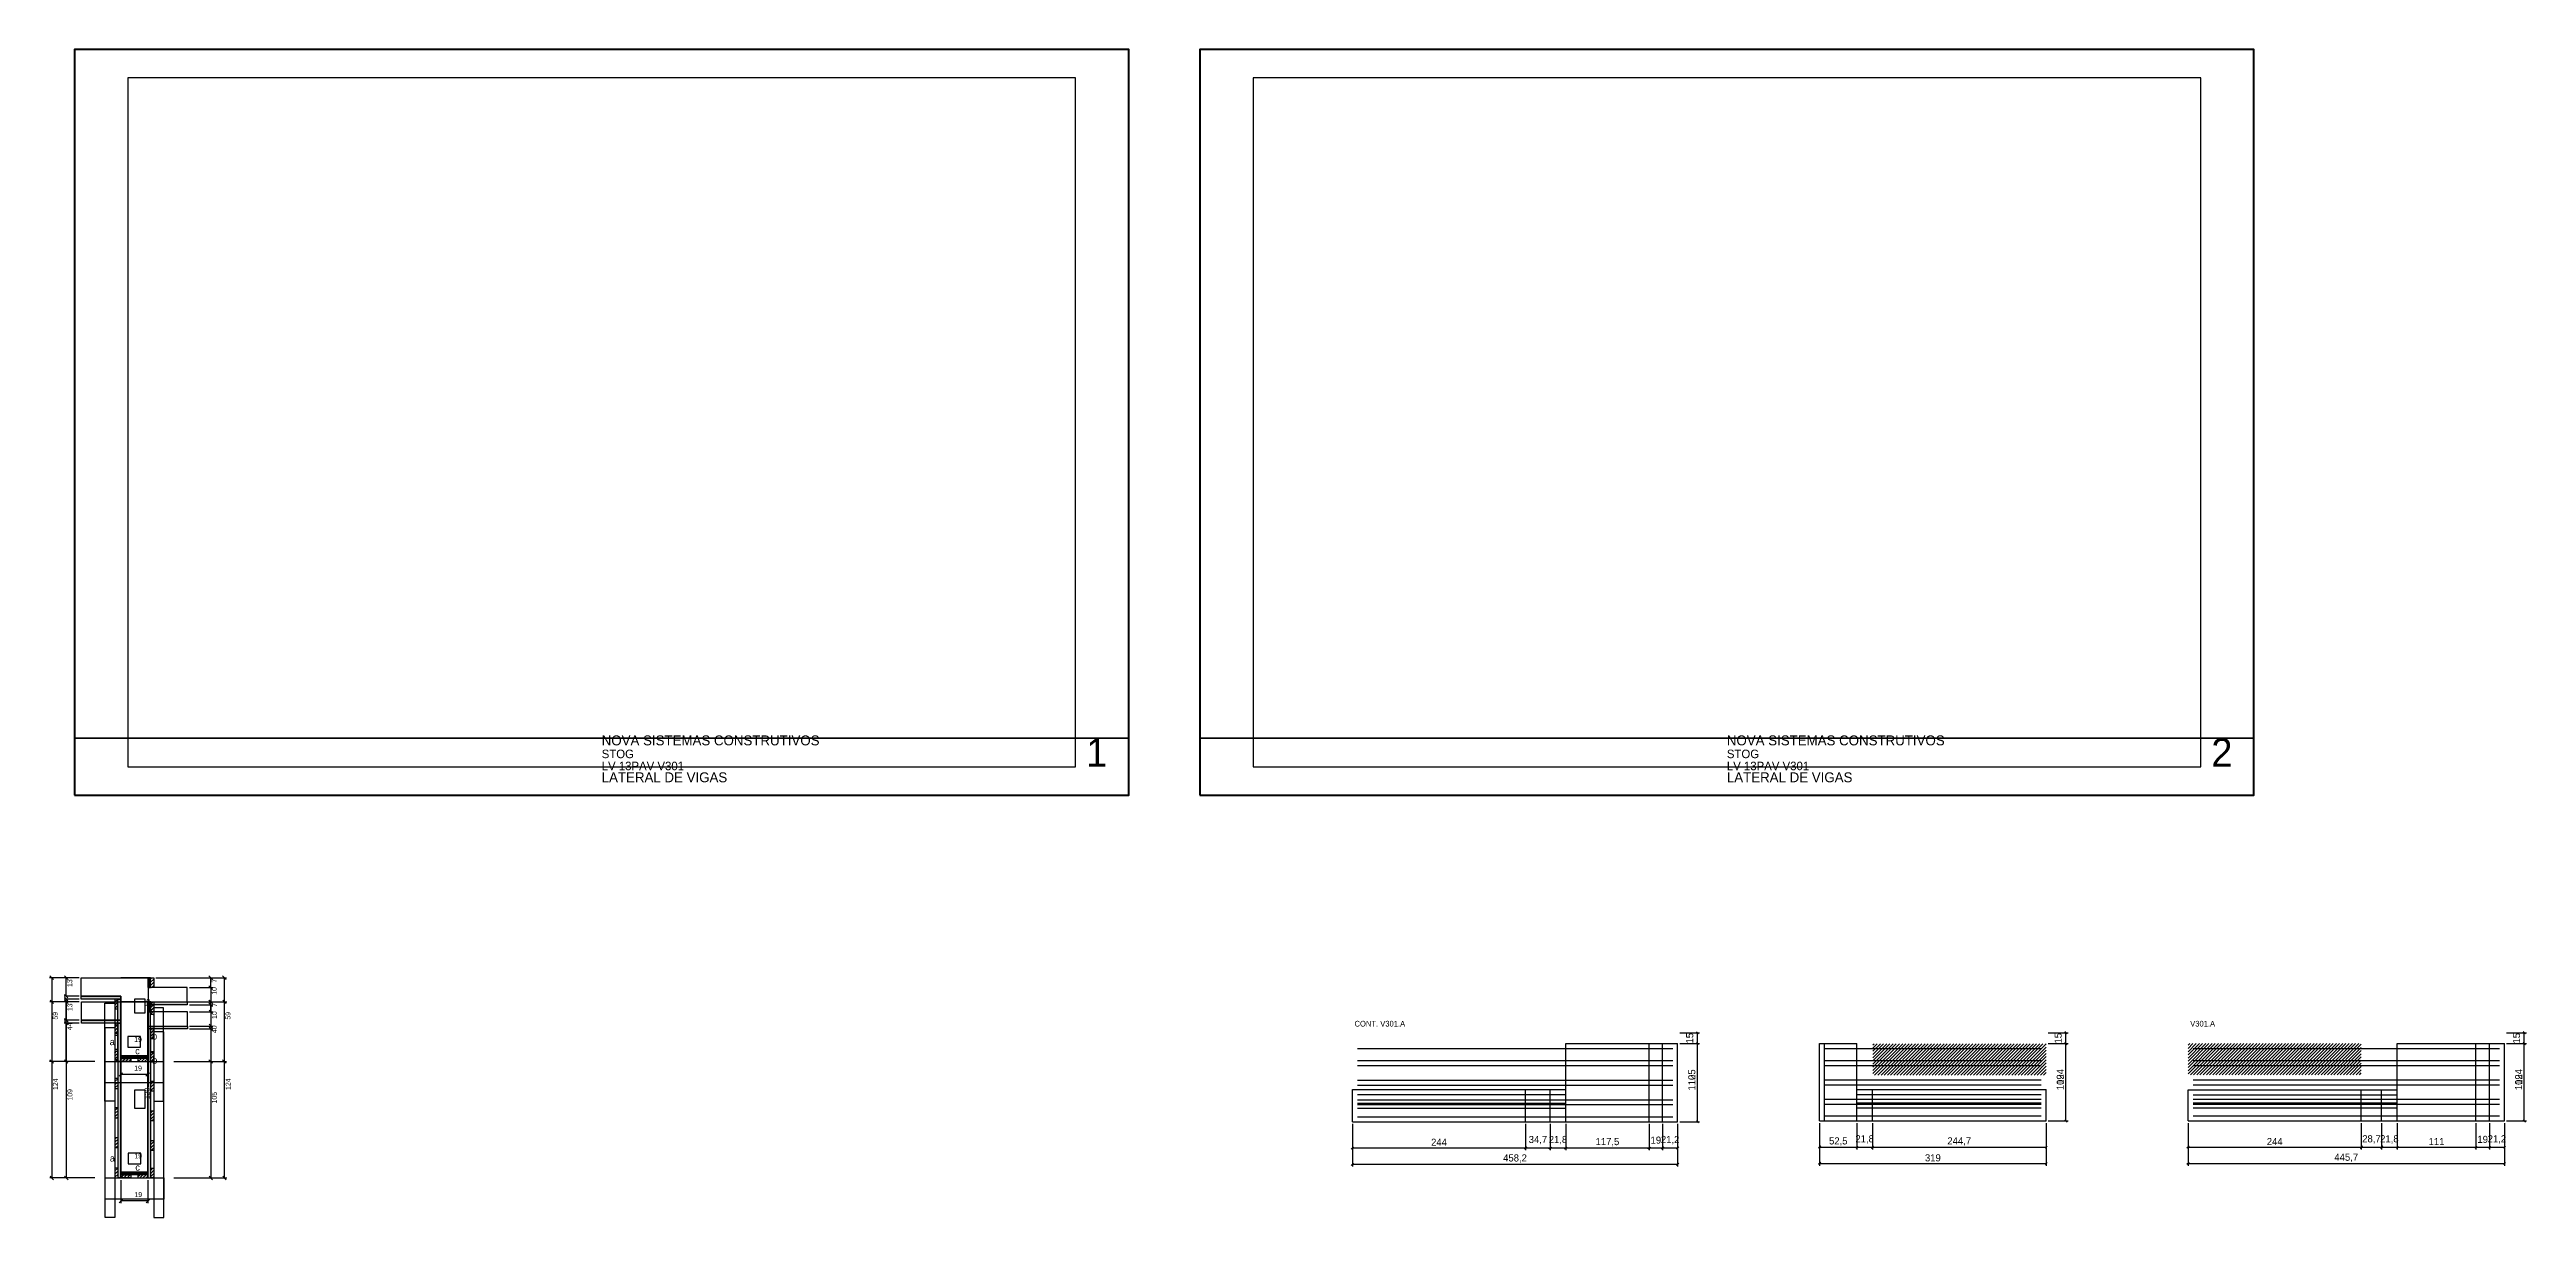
# Model space of a CAD drawing. Extents: x -9000 to 14229, y -395 to 1250.
# Drawn here: x -35 to 3454, y -395 to 1250 of the extents above; entities that cross this region are included whole.
import ezdxf

# ---------------------------------------------------------------- set-up
doc = ezdxf.new("R2010")
doc.units = 0
for name, color, linetype in [('CARIMBO', 255, 'Continuous'), ('CONCRETO', 251, 'Continuous'), ('COTA', 241, 'Continuous'), ('Cota Seção (2x)', 241, 'Continuous'), ('detalhes', 7, 'Continuous'), ('Folhas', 255, 'Continuous'), ('Hachura', 251, 'Continuous'), ('Madeira', 126, 'Continuous'), ('NOMENCLATURA', 7, 'Continuous'), ('Painéis', 200, 'Continuous'), ('Reaproveitamento', 251, 'Continuous'), ('SARR_2.2x7', 40, 'Continuous'), ('SARR_3.5x7', 81, 'Continuous')]:
    doc.layers.add(name, color=color, linetype=linetype)
doc.dimstyles.new('PAINEL', dxfattribs={"dimtxt": 10, "dimasz": 3, "dimexe": 3, "dimexo": 3, "dimgap": 3, "dimtad": 1, "dimblk": 'OBLIQUE', "dimblk1": 'OBLIQUE', "dimcen": 2.5, "dimclrd": 4, "dimclre": 4, "dimclrt": 240, "dimazin": 3, "dimtfac": 1, "dimtmove": 0, "dimatfit": 3})

msp = doc.modelspace()

# ---------------------------------------------------------------- texts
at = {"layer": 'CARIMBO'}
for s, height, p in [('NOVA SISTEMAS CONSTRUTIVOS', 14, (742.5, 270)), ('1', 40, (1425, 240)), ('NOVA SISTEMAS CONSTRUTIVOS', 14, (2327.5, 270)), ('2', 40, (3010, 240)), ('STOG', 12, (742.5, 252)), ('LV 13PAV V301', 12, (742.5, 235)), ('STOG', 12, (2327.5, 252)), ('LV 13PAV V301', 12, (2327.5, 235)), ('LATERAL DE VIGAS', 14, (742.5, 218)), ('LATERAL DE VIGAS', 14, (2327.5, 218))]:
    msp.add_text(s, height=height, dxfattribs=at).set_placement(p)
at = {"layer": 'COTA', "color": 1}
for s, p in [('13', (-3.322, -70.25)), ('7', (200.207, -64.25)), ('13', (-3.122, -104.25)), ('10', (200.207, -81.25)), ('7', (200.407, -98.25)), ('59', (-23.816, -116.25)), ('44', (-3.322, -131.25)), ('40', (200.207, -135.25)), ('10', (200.407, -115.25)), ('59', (219.527, -116.25)), ('124', (-23.616, -215.25)), ('124', (219.727, -215.25)), ('109', (-3.122, -230.25)), ('105', (200.407, -234.25))]:
    msp.add_text(s, height=7, rotation=90, dxfattribs=at).set_placement(p)
for p in [(84.05, -188.12), (84.25, -366.177)]:
    msp.add_text('19', height=7, dxfattribs=at).set_placement(p)
at = {"layer": 'Cota Seção (2x)', "color": 1}
for s, p in [('55', (105.95, -97.25)), ('120', (105.75, -228.25))]:
    msp.add_text(s, height=7, rotation=90, dxfattribs=at).set_placement(p)
for p in [(84.05, -147.75), (84.25, -311.75)]:
    msp.add_text('19', height=7, dxfattribs=at).set_placement(p)
at = {"layer": 'detalhes', "color": 4}
for s, p in [('b', (109.143, -144.235)), ('a', (49.419, -152.205)), ('c', (85.348, -165.014)), ('b', (109.343, -178.235)), ('a', (49.619, -316.205)), ('c', (85.548, -329.014))]:
    msp.add_text(s, height=9.6, dxfattribs=at).set_placement(p)
at = {"layer": 'NOMENCLATURA'}
for s, p in [('CONT. V301.A', (1803, -126)), ('V301.A', (2980.2, -126))]:
    msp.add_text(s, height=8, dxfattribs=at).set_placement(p)

# ---------------------------------------------------------------- blocks, each defined once
blk = doc.blocks.new('_OBLIQUE')
at = {"color": 0, "linetype": 'BYBLOCK'}
blk.add_line((-0.5, -0.5), (0.5, 0.5), dxfattribs=at)

# ---------------------------------------------------------------- dimensions: what is measured, and where the dimension line sits
at = {"layer": 'COTA'}
for base, p1, p2 in [((2286.2, -260), (2258.2, -260), (2258.2, -135)), ((2286.2, -150), (2258.2, -150), (2258.2, -135)), ((2805.2, -259), (2777.2, -259), (2777.2, -135)), ((2805.2, -150), (2777.2, -150), (2777.2, -135)), ((3450.9, -259), (3422.9, -259), (3422.9, -135)), ((3450.9, -150), (3422.9, -150), (3422.9, -135)), ((2286.2, -260), (2258.2, -260), (2258.2, -150)), ((2805.2, -259), (2777.2, -259), (2777.2, -150)), ((3450.9, -259), (3422.9, -259), (3422.9, -150))]:
    msp.add_linear_dim(base=base, p1=p1, p2=p2, angle=90, dimstyle='PAINEL', dxfattribs=at).render()
for base, p1, p2 in [((1800, -297), (1800, -260), (2044, -260)), ((1800, -320), (1800, -260), (2258.2, -260)), ((2044, -297), (2044, -260), (2078.7, -260)), ((2078.7, -297), (2078.7, -260), (2100.5, -260)), ((2100.5, -297), (2100.5, -260), (2218, -260)), ((2218, -297), (2218, -260), (2237, -260)), ((2237, -297), (2237, -260), (2258.2, -260)), ((2458.2, -296), (2458.2, -259), (2510.7, -259)), ((2458.2, -319), (2458.2, -259), (2777.2, -259)), ((2510.7, -296), (2510.7, -259), (2532.5, -259)), ((2532.5, -296), (2532.5, -259), (2777.2, -259)), ((2977.2, -296), (2977.2, -259), (3221.2, -259)), ((2977.2, -319), (2977.2, -259), (3422.9, -259)), ((3221.2, -296), (3221.2, -259), (3249.9, -259)), ((3249.9, -296), (3249.9, -259), (3271.7, -259)), ((3271.7, -296), (3271.7, -259), (3382.7, -259)), ((3382.7, -296), (3382.7, -259), (3401.7, -259)), ((3401.7, -296), (3401.7, -259), (3422.9, -259))]:
    msp.add_linear_dim(base=base, p1=p1, p2=p2, dimstyle='PAINEL', dxfattribs=at).render()

# ---------------------------------------------------------------- hatches: boundary and pattern name
at = {"layer": 'Hachura'}
h = msp.add_hatch(color=7, dxfattribs=at)
h.dxf.hatch_style = 1
h.paths.add_polyline_path([(107.05, -57.25), (103.45, -57.25), (103.45, -71.25), (107.05, -71.25), (107.05, -57.25)])
h = msp.add_hatch(dxfattribs=at)
h.set_pattern_fill('ANSI31')
h.paths.add_polyline_path([(111.45, -71.25), (107.05, -71.25), (107.05, -57.25), (111.45, -57.25), (111.45, -71.25)])
h = msp.add_hatch(color=7, dxfattribs=at)
h.dxf.hatch_style = 1
h.paths.add_polyline_path([(9.45, -87.25), (9.45, -83.25), (65.05, -83.25), (65.05, -87.25), (9.45, -87.25)])
h = msp.add_hatch(dxfattribs=at)
h.set_pattern_fill('ANSI31')
h.paths.add_polyline_path([(56.65, -101.25), (61.05, -101.25), (61.05, -87.25), (56.65, -87.25), (56.65, -101.25)])
h = msp.add_hatch(color=7, dxfattribs=at)
h.dxf.hatch_style = 1
h.paths.add_polyline_path([(61.05, -87.25), (65.05, -87.25), (65.05, -175.25), (61.05, -175.25), (61.05, -87.25)])
h = msp.add_hatch(color=7, dxfattribs=at)
h.dxf.hatch_style = 1
h.paths.add_polyline_path([(103.05, -95.25), (103.05, -91.25), (158.65, -91.25), (158.65, -95.25), (103.05, -95.25)])
h = msp.add_hatch(color=7, dxfattribs=at)
h.dxf.hatch_style = 1
h.paths.add_polyline_path([(103.05, -95.25), (107.05, -95.25), (107.05, -175.25), (103.05, -175.25), (103.05, -95.25)])
h = msp.add_hatch(color=7, dxfattribs=at)
h.dxf.hatch_style = 1
h.paths.add_polyline_path([(107.25, -91.25), (103.65, -91.25), (103.65, -105.25), (107.25, -105.25), (107.25, -91.25)])
h = msp.add_hatch(dxfattribs=at)
h.set_pattern_fill('ANSI31')
h.paths.add_polyline_path([(111.45, -109.25), (107.05, -109.25), (107.05, -95.25), (111.45, -95.25), (111.45, -109.25)])
h = msp.add_hatch(dxfattribs=at)
h.set_pattern_fill('ANSI31')
h.paths.add_polyline_path([(111.65, -105.25), (107.25, -105.25), (107.25, -91.25), (111.65, -91.25), (111.65, -105.25)])
h = msp.add_hatch(color=7, dxfattribs=at)
h.dxf.hatch_style = 1
h.paths.add_polyline_path([(9.65, -121.25), (9.65, -117.25), (65.25, -117.25), (65.25, -121.25), (9.65, -121.25)])
h = msp.add_hatch(dxfattribs=at)
h.set_pattern_fill('ANSI31')
h.paths.add_polyline_path([(56.65, -138.25), (61.05, -138.25), (61.05, -124.25), (56.65, -124.25), (56.65, -138.25)])
h = msp.add_hatch(dxfattribs=at)
h.set_pattern_fill('ANSI31')
h.paths.add_polyline_path([(56.85, -135.25), (61.25, -135.25), (61.25, -121.25), (56.85, -121.25), (56.85, -135.25)])
h = msp.add_hatch(color=7, dxfattribs=at)
h.dxf.hatch_style = 1
h.paths.add_polyline_path([(61.25, -121.25), (65.25, -121.25), (65.25, -339.25), (61.25, -339.25), (61.25, -121.25)])
h = msp.add_hatch(color=7, dxfattribs=at)
h.dxf.hatch_style = 1
h.paths.add_polyline_path([(103.25, -129.25), (103.25, -125.25), (158.85, -125.25), (158.85, -129.25), (103.25, -129.25)])
h = msp.add_hatch(color=7, dxfattribs=at)
h.dxf.hatch_style = 1
h.paths.add_polyline_path([(103.25, -129.25), (107.25, -129.25), (107.25, -339.25), (103.25, -339.25), (103.25, -129.25)])
h = msp.add_hatch(dxfattribs=at)
h.set_pattern_fill('ANSI31')
h.paths.add_polyline_path([(111.45, -142.25), (107.05, -142.25), (107.05, -128.25), (111.45, -128.25), (111.45, -142.25)])
h = msp.add_hatch(dxfattribs=at)
h.set_pattern_fill('ANSI31')
h.paths.add_polyline_path([(111.65, -143.25), (107.25, -143.25), (107.25, -129.25), (111.65, -129.25), (111.65, -143.25)])
h = msp.add_hatch(dxfattribs=at)
h.set_pattern_fill('ANSI31')
h.paths.add_polyline_path([(56.65, -175.25), (61.05, -175.25), (61.05, -161.25), (56.65, -161.25), (56.65, -175.25)])
h = msp.add_hatch(dxfattribs=at)
h.set_pattern_fill('ANSI31')
h.paths.add_polyline_path([(56.85, -172.25), (61.25, -172.25), (61.25, -158.25), (56.85, -158.25), (56.85, -172.25)])
h = msp.add_hatch(color=7, dxfattribs=at)
h.dxf.hatch_style = 1
h.paths.add_polyline_path([(65.05, -170.85), (65.05, -167.25), (103.05, -167.25), (103.05, -170.85), (65.05, -170.85)])
h = msp.add_hatch(dxfattribs=at)
h.set_pattern_fill('ANSI31')
h.paths.add_polyline_path([(65.05, -175.25), (65.05, -170.85), (79.05, -170.85), (79.05, -175.25), (65.05, -175.25)])
h = msp.add_hatch(dxfattribs=at)
h.set_pattern_fill('ANSI31')
h.paths.add_polyline_path([(103.05, -175.25), (103.05, -170.85), (89.05, -170.85), (89.05, -175.25), (103.05, -175.25)])
h = msp.add_hatch(dxfattribs=at)
h.set_pattern_fill('ANSI31')
h.paths.add_polyline_path([(111.45, -175.25), (107.05, -175.25), (107.05, -161.25), (111.45, -161.25), (111.45, -175.25)])
h = msp.add_hatch(dxfattribs=at)
h.set_pattern_fill('ANSI31')
h.paths.add_polyline_path([(111.65, -176.25), (107.25, -176.25), (107.25, -162.25), (111.65, -162.25), (111.65, -176.25)])
h = msp.add_hatch(dxfattribs=at)
h.set_pattern_fill('ANSI31')
h.paths.add_polyline_path([(56.85, -213.055), (61.25, -213.055), (61.25, -199.055), (56.85, -199.055), (56.85, -213.055)])
h = msp.add_hatch(dxfattribs=at)
h.set_pattern_fill('ANSI31')
h.paths.add_polyline_path([(111.65, -217.055), (107.25, -217.055), (107.25, -203.055), (111.65, -203.055), (111.65, -217.055)])
h = msp.add_hatch(dxfattribs=at)
h.set_pattern_fill('ANSI31')
h.paths.add_polyline_path([(56.85, -254.604), (61.25, -254.604), (61.25, -240.604), (56.85, -240.604), (56.85, -254.604)])
h = msp.add_hatch(dxfattribs=at)
h.set_pattern_fill('ANSI31')
h.paths.add_polyline_path([(111.65, -258.604), (107.25, -258.604), (107.25, -244.604), (111.65, -244.604), (111.65, -258.604)])
h = msp.add_hatch(dxfattribs=at)
h.set_pattern_fill('ANSI31')
h.paths.add_polyline_path([(56.85, -296.568), (61.25, -296.568), (61.25, -282.568), (56.85, -282.568), (56.85, -296.568)])
h = msp.add_hatch(dxfattribs=at)
h.set_pattern_fill('ANSI31')
h.paths.add_polyline_path([(111.65, -300.568), (107.25, -300.568), (107.25, -286.568), (111.65, -286.568), (111.65, -300.568)])
h = msp.add_hatch(dxfattribs=at)
h.set_pattern_fill('ANSI31')
h.paths.add_polyline_path([(56.85, -339.25), (61.25, -339.25), (61.25, -325.25), (56.85, -325.25), (56.85, -339.25)])
h = msp.add_hatch(color=7, dxfattribs=at)
h.dxf.hatch_style = 1
h.paths.add_polyline_path([(65.25, -334.85), (65.25, -331.25), (103.25, -331.25), (103.25, -334.85), (65.25, -334.85)])
h = msp.add_hatch(dxfattribs=at)
h.set_pattern_fill('ANSI31')
h.paths.add_polyline_path([(65.25, -339.25), (65.25, -334.85), (79.25, -334.85), (79.25, -339.25), (65.25, -339.25)])
h = msp.add_hatch(dxfattribs=at)
h.set_pattern_fill('ANSI31')
h.paths.add_polyline_path([(103.25, -339.25), (103.25, -334.85), (89.25, -334.85), (89.25, -339.25), (103.25, -339.25)])
h = msp.add_hatch(dxfattribs=at)
h.set_pattern_fill('ANSI31')
h.paths.add_polyline_path([(111.65, -339.25), (107.25, -339.25), (107.25, -325.25), (111.65, -325.25), (111.65, -339.25)])
at = {"layer": 'Reaproveitamento'}
h = msp.add_hatch(dxfattribs=at)
h.set_pattern_fill('ANSI31')
h.paths.add_polyline_path([(2533.2, -194.3), (2777.2, -194.3), (2777.2, -150.3), (2533.2, -150.3)])
h = msp.add_hatch(dxfattribs=at)
h.set_pattern_fill('ANSI31')
h.paths.add_polyline_path([(2977.2, -194), (3221.2, -194), (3221.2, -150), (2977.2, -150)])

# ---------------------------------------------------------------- linework, layer by layer
at = {"layer": 'CARIMBO', "lineweight": 35}
for p, q in [((0, 280), (1485, 280)), ((1585, 280), (3070, 280))]:
    msp.add_line(p, q, dxfattribs=at)
at = {"layer": 'CONCRETO', "color": 251}
for points in [[(9.45, -83.25), (9.45, -57.25), (65.05, -57.25), (65.05, -57.25), (103.45, -57.25), (103.05, -167.25), (65.05, -167.25), (65.05, -83.25)], [(9.65, -117.25), (9.65, -91.25), (65.25, -91.25), (65.25, -91.25), (103.65, -91.25), (103.25, -331.25), (65.25, -331.25), (65.25, -117.25)]]:
    msp.add_lwpolyline(points, close=True, dxfattribs=at)
for points in [[(65.05, -87.25), (65.05, -167.25), (103.05, -167.25), (103.05, -91.25), (158.65, -91.25), (158.65, -71.25), (103.45, -71.25), (103.45, -57.25), (65.05, -57.25)], [(65.25, -121.25), (65.25, -331.25), (103.25, -331.25), (103.25, -125.25), (158.85, -125.25), (158.85, -105.25), (103.65, -105.25), (103.65, -91.25), (65.25, -91.25)]]:
    msp.add_lwpolyline(points, dxfattribs=at)
at = {"layer": 'COTA', "color": 4}
for p, q in [((6.45, -57.25), (-35.316, -57.25)), ((-32.316, -57.25), (-32.316, -175.25)), ((6.45, -57.25), (-14.822, -57.25)), ((-11.822, -83.25), (-11.822, -57.25)), ((114.45, -57.25), (214.027, -57.25)), ((161.65, -57.25), (194.707, -57.25)), ((191.707, -71.25), (191.707, -57.25)), ((211.027, -175.25), (211.027, -57.25)), ((6.65, -91.25), (-35.116, -91.25)), ((-32.116, -91.25), (-32.116, -339.25)), ((6.45, -83.25), (-14.822, -83.25)), ((6.45, -87.25), (-14.822, -87.25)), ((6.65, -91.25), (-14.622, -91.25)), ((-11.822, -175.25), (-11.822, -87.25)), ((-11.622, -117.25), (-11.622, -91.25)), ((114.65, -91.25), (214.227, -91.25)), ((161.65, -71.25), (194.707, -71.25)), ((161.65, -71.25), (194.707, -71.25)), ((161.65, -91.25), (194.707, -91.25)), ((161.65, -95.25), (194.707, -95.25)), ((161.85, -91.25), (194.907, -91.25)), ((191.707, -71.25), (191.707, -91.25)), ((191.707, -95.25), (191.707, -175.25)), ((191.907, -105.25), (191.907, -91.25)), ((211.227, -339.25), (211.227, -91.25)), ((6.65, -117.25), (-14.622, -117.25)), ((6.65, -121.25), (-14.622, -121.25)), ((-11.622, -339.25), (-11.622, -121.25)), ((161.85, -105.25), (194.907, -105.25)), ((161.85, -105.25), (194.907, -105.25)), ((161.85, -125.25), (194.907, -125.25)), ((161.85, -129.25), (194.907, -129.25)), ((191.907, -105.25), (191.907, -125.25)), ((191.907, -129.25), (191.907, -339.25)), ((3.814, -175.25), (-35.316, -175.25)), ((28.45, -175.25), (-14.822, -175.25)), ((65.05, -178.25), (65.05, -196.62)), ((103.05, -193.62), (65.05, -193.62)), ((103.05, -178.25), (103.05, -196.62)), ((139.65, -175.25), (214.027, -175.25)), ((139.65, -175.25), (194.707, -175.25)), ((4.014, -339.25), (-35.116, -339.25)), ((28.65, -339.25), (-14.622, -339.25)), ((65.25, -342.25), (65.25, -374.677)), ((103.25, -342.25), (103.25, -374.677)), ((139.85, -339.25), (214.227, -339.25)), ((139.85, -339.25), (194.907, -339.25)), ((103.25, -371.677), (65.25, -371.677))]:
    msp.add_line(p, q, dxfattribs=at)
at = {"layer": 'COTA'}
for points in [[(-29.816, -59.75), (-34.816, -54.75)], [(-9.322, -59.75), (-14.322, -54.75)], [(194.207, -59.75), (189.207, -54.75)], [(194.207, -73.75), (189.207, -68.75)], [(189.207, -68.75), (194.207, -73.75)], [(213.527, -59.75), (208.527, -54.75)], [(-29.616, -93.75), (-34.616, -88.75)], [(-14.322, -80.75), (-9.322, -85.75)], [(-9.322, -89.75), (-14.322, -84.75)], [(-9.122, -93.75), (-14.122, -88.75)], [(189.207, -88.75), (194.207, -93.75)], [(194.207, -97.75), (189.207, -92.75)], [(194.407, -93.75), (189.407, -88.75)], [(194.407, -107.75), (189.407, -102.75)], [(189.407, -102.75), (194.407, -107.75)], [(213.727, -93.75), (208.727, -88.75)], [(-14.122, -114.75), (-9.122, -119.75)], [(-9.122, -123.75), (-14.122, -118.75)], [(189.407, -122.75), (194.407, -127.75)], [(194.407, -131.75), (189.407, -126.75)], [(-34.816, -172.75), (-29.816, -177.75)], [(-14.322, -172.75), (-9.322, -177.75)], [(189.207, -172.75), (194.207, -177.75)], [(208.527, -172.75), (213.527, -177.75)], [(67.55, -191.12), (62.55, -196.12)], [(100.55, -196.12), (105.55, -191.12)], [(-34.616, -336.75), (-29.616, -341.75)], [(-14.122, -336.75), (-9.122, -341.75)], [(189.407, -336.75), (194.407, -341.75)], [(208.727, -336.75), (213.727, -341.75)], [(67.75, -369.177), (62.75, -374.177)], [(100.75, -374.177), (105.75, -369.177)]]:
    msp.add_lwpolyline(points, dxfattribs=at)
at = {"layer": 'Cota Seção (2x)', "color": 180}
for p, q in [((99.45, -87.583), (84.45, -87.583)), ((84.45, -87.583), (84.45, -106.917)), ((99.45, -106.917), (99.45, -87.583)), ((84.45, -106.917), (99.45, -106.917)), ((93.05, -140.25), (75.05, -140.25)), ((75.05, -140.25), (75.05, -155.25)), ((75.05, -155.25), (93.05, -155.25)), ((93.05, -155.25), (93.05, -140.25)), ((99.25, -215.75), (84.25, -215.75)), ((84.25, -215.75), (84.25, -240.75)), ((84.25, -240.75), (99.25, -240.75)), ((99.25, -240.75), (99.25, -215.75)), ((93.25, -304.25), (75.25, -304.25)), ((75.25, -304.25), (75.25, -319.25)), ((93.25, -319.25), (93.25, -304.25)), ((75.25, -319.25), (93.25, -319.25))]:
    msp.add_line(p, q, dxfattribs=at)
at = {"layer": 'Folhas', "lineweight": 50}
for points in [[(0, 200), (1485, 200), (1485, 1250), (0, 1250)], [(1585, 200), (3070, 200), (3070, 1250), (1585, 1250)]]:
    msp.add_lwpolyline(points, close=True, dxfattribs=at)
at = {"layer": 'Folhas', "lineweight": 25}
for points in [[(75, 240), (1410, 240), (1410, 1210), (75, 1210)], [(1660, 240), (2995, 240), (2995, 1210), (1660, 1210)]]:
    msp.add_lwpolyline(points, close=True, dxfattribs=at)
at = {"layer": 'Madeira', "color": 126}
for points in [[(111.45, -71.25), (107.05, -71.25), (107.05, -57.25), (111.45, -57.25)], [(56.65, -101.25), (61.05, -101.25), (61.05, -87.25), (56.65, -87.25)], [(111.45, -109.25), (107.05, -109.25), (107.05, -95.25), (111.45, -95.25)], [(111.65, -105.25), (107.25, -105.25), (107.25, -91.25), (111.65, -91.25)], [(56.65, -138.25), (61.05, -138.25), (61.05, -124.25), (56.65, -124.25)], [(56.85, -135.25), (61.25, -135.25), (61.25, -121.25), (56.85, -121.25)], [(111.45, -142.25), (107.05, -142.25), (107.05, -128.25), (111.45, -128.25)], [(111.65, -143.25), (107.25, -143.25), (107.25, -129.25), (111.65, -129.25)], [(56.65, -175.25), (61.05, -175.25), (61.05, -161.25), (56.65, -161.25)], [(56.85, -172.25), (61.25, -172.25), (61.25, -158.25), (56.85, -158.25)], [(65.05, -175.25), (65.05, -170.85), (79.05, -170.85), (79.05, -175.25)], [(103.05, -175.25), (103.05, -170.85), (89.05, -170.85), (89.05, -175.25)], [(111.45, -175.25), (107.05, -175.25), (107.05, -161.25), (111.45, -161.25)], [(111.65, -176.25), (107.25, -176.25), (107.25, -162.25), (111.65, -162.25)], [(56.85, -213.055), (61.25, -213.055), (61.25, -199.055), (56.85, -199.055)], [(111.65, -217.055), (107.25, -217.055), (107.25, -203.055), (111.65, -203.055)], [(56.85, -254.604), (61.25, -254.604), (61.25, -240.604), (56.85, -240.604)], [(111.65, -258.604), (107.25, -258.604), (107.25, -244.604), (111.65, -244.604)], [(56.85, -296.568), (61.25, -296.568), (61.25, -282.568), (56.85, -282.568)], [(111.65, -300.568), (107.25, -300.568), (107.25, -286.568), (111.65, -286.568)], [(56.85, -339.25), (61.25, -339.25), (61.25, -325.25), (56.85, -325.25)], [(65.25, -339.25), (65.25, -334.85), (79.25, -334.85), (79.25, -339.25)], [(103.25, -339.25), (103.25, -334.85), (89.25, -334.85), (89.25, -339.25)], [(111.65, -339.25), (107.25, -339.25), (107.25, -325.25), (111.65, -325.25)]]:
    msp.add_lwpolyline(points, close=True, dxfattribs=at)
at = {"layer": 'Painéis'}
for p, q in [((2100.5, -260), (2100.5, -150)), ((2100.5, -150), (2218, -150)), ((2218, -260), (2218, -150)), ((2218, -150), (2237, -150)), ((2237, -260), (2237, -150)), ((2237, -150), (2258.2, -150)), ((2258.2, -260), (2258.2, -150)), ((2458.2, -150), (2510.7, -150)), ((2458.2, -259), (2458.2, -150)), ((2510.7, -259), (2510.7, -150)), ((3271.7, -259), (3271.7, -150)), ((3271.7, -150), (3382.7, -150)), ((3382.7, -259), (3382.7, -150)), ((3382.7, -150), (3401.7, -150)), ((3401.7, -259), (3401.7, -150)), ((3401.7, -150), (3422.9, -150)), ((3422.9, -259), (3422.9, -150)), ((1800, -214.7), (2044, -214.7)), ((1800, -260), (1800, -214.7)), ((2044, -260), (2044, -214.7)), ((2044, -214.7), (2078.7, -214.7)), ((2078.7, -260), (2078.7, -214.7)), ((2078.7, -214.7), (2100.5, -214.7)), ((2510.7, -214.7), (2532.5, -214.7)), ((2532.5, -259), (2532.5, -214.7)), ((2532.5, -214.7), (2777.2, -214.7)), ((2777.2, -259), (2777.2, -214.7)), ((2977.2, -215), (3221.2, -215)), ((2977.2, -259), (2977.2, -215)), ((3221.2, -259), (3221.2, -215)), ((3221.2, -215), (3249.9, -215)), ((3249.9, -259), (3249.9, -215)), ((3249.9, -215), (3271.7, -215)), ((1800, -260), (2044, -260)), ((2044, -260), (2078.7, -260)), ((2078.7, -260), (2100.5, -260)), ((2100.5, -260), (2218, -260)), ((2218, -260), (2237, -260)), ((2237, -260), (2258.2, -260)), ((2458.2, -259), (2510.7, -259)), ((2510.7, -259), (2532.5, -259)), ((2532.5, -259), (2777.2, -259)), ((2977.2, -259), (3221.2, -259)), ((3221.2, -259), (3249.9, -259)), ((3249.9, -259), (3271.7, -259)), ((3271.7, -259), (3382.7, -259)), ((3382.7, -259), (3401.7, -259)), ((3401.7, -259), (3422.9, -259))]:
    msp.add_line(p, q, dxfattribs=at)
at = {"layer": 'Painéis', "color": 200}
for points in [[(107.05, -57.25), (103.45, -57.25), (103.45, -71.25), (107.05, -71.25)], [(9.45, -87.25), (9.45, -83.25), (65.05, -83.25), (65.05, -87.25)], [(61.05, -87.25), (65.05, -87.25), (65.05, -175.25), (61.05, -175.25)], [(103.05, -95.25), (103.05, -91.25), (158.65, -91.25), (158.65, -95.25)], [(107.05, -95.25), (103.05, -95.25), (103.05, -175.25), (107.05, -175.25)], [(107.25, -91.25), (103.65, -91.25), (103.65, -105.25), (107.25, -105.25)], [(9.65, -121.25), (9.65, -117.25), (65.25, -117.25), (65.25, -121.25)], [(61.25, -121.25), (65.25, -121.25), (65.25, -339.25), (61.25, -339.25)], [(103.25, -129.25), (103.25, -125.25), (158.85, -125.25), (158.85, -129.25)], [(107.25, -129.25), (103.25, -129.25), (103.25, -339.25), (107.25, -339.25)], [(65.05, -170.85), (65.05, -167.25), (103.05, -167.25), (103.05, -170.85)], [(65.25, -334.85), (65.25, -331.25), (103.25, -331.25), (103.25, -334.85)]]:
    msp.add_lwpolyline(points, close=True, dxfattribs=at)
at = {"layer": 'SARR_2.2x7'}
msp.add_line((2465.2, -259), (2465.2, -150), dxfattribs=at)
for points in [[(1807, -157), (2044, -157)], [(1807, -174), (2044, -174)], [(2044, -157), (2078.7, -157)], [(2044, -174), (2078.7, -174)], [(2078.7, -157), (2100.5, -157)], [(2078.7, -174), (2100.5, -174)], [(2100.5, -157), (2218, -157)], [(2100.5, -157), (2218, -157)], [(2100.5, -174), (2218, -174)], [(2100.5, -174), (2218, -174)], [(2218, -157), (2237, -157)], [(2218, -157), (2237, -157)], [(2218, -174), (2237, -174)], [(2218, -174), (2237, -174)], [(2237, -157), (2251.2, -157)], [(2237, -157), (2251.2, -157)], [(2237, -174), (2251.2, -174)], [(2237, -174), (2251.2, -174)], [(2465.2, -157), (2510.7, -157)], [(2465.2, -157), (2510.7, -157)], [(2465.2, -173.75), (2510.7, -173.75)], [(2465.2, -173.75), (2510.7, -173.75)], [(2510.7, -157), (2532.5, -157)], [(2510.7, -173.75), (2532.5, -173.75)], [(2532.5, -157), (2770.2, -157)], [(2532.5, -173.75), (2770.2, -173.75)], [(2984.2, -157), (3221.2, -157)], [(2984.2, -173.75), (3221.2, -173.75)], [(3221.2, -157), (3249.9, -157)], [(3221.2, -173.75), (3249.9, -173.75)], [(3249.9, -157), (3271.7, -157)], [(3249.9, -173.75), (3271.7, -173.75)], [(3271.7, -157), (3382.7, -157)], [(3271.7, -157), (3382.7, -157)], [(3271.7, -173.75), (3382.7, -173.75)], [(3271.7, -173.75), (3382.7, -173.75)], [(3382.7, -157), (3401.7, -157)], [(3382.7, -157), (3401.7, -157)], [(3382.7, -173.75), (3401.7, -173.75)], [(3382.7, -173.75), (3401.7, -173.75)], [(3401.7, -157), (3415.9, -157)], [(3401.7, -157), (3415.9, -157)], [(3401.7, -173.75), (3415.9, -173.75)], [(3401.7, -173.75), (3415.9, -173.75)], [(1807, -181), (2044, -181)], [(1807, -201.5), (2044, -201.5)], [(1807, -208.5), (2044, -208.5)], [(2044, -181), (2078.7, -181)], [(2044, -201.5), (2078.7, -201.5)], [(2044, -208.5), (2078.7, -208.5)], [(2078.7, -181), (2100.5, -181)], [(2078.7, -201.5), (2100.5, -201.5)], [(2078.7, -208.5), (2100.5, -208.5)], [(2100.5, -181), (2218, -181)], [(2100.5, -181), (2218, -181)], [(2100.5, -201.5), (2218, -201.5)], [(2100.5, -201.5), (2218, -201.5)], [(2100.5, -208.5), (2218, -208.5)], [(2100.5, -208.5), (2218, -208.5)], [(2218, -181), (2237, -181)], [(2218, -181), (2237, -181)], [(2218, -201.5), (2237, -201.5)], [(2218, -201.5), (2237, -201.5)], [(2218, -208.5), (2237, -208.5)], [(2218, -208.5), (2237, -208.5)], [(2237, -181), (2251.2, -181)], [(2237, -181), (2251.2, -181)], [(2237, -201.5), (2251.2, -201.5)], [(2237, -201.5), (2251.2, -201.5)], [(2237, -208.5), (2251.2, -208.5)], [(2237, -208.5), (2251.2, -208.5)], [(2465.2, -180.75), (2510.7, -180.75)], [(2465.2, -180.75), (2510.7, -180.75)], [(2465.2, -201), (2510.7, -201)], [(2465.2, -201), (2510.7, -201)], [(2465.2, -208), (2510.7, -208)], [(2465.2, -208), (2510.7, -208)], [(2510.7, -180.75), (2532.5, -180.75)], [(2510.7, -201), (2532.5, -201)], [(2510.7, -208), (2532.5, -208)], [(2532.5, -180.75), (2770.2, -180.75)], [(2532.5, -201), (2770.2, -201)], [(2532.5, -208), (2770.2, -208)], [(2984.2, -180.75), (3221.2, -180.75)], [(2984.2, -201), (3221.2, -201)], [(2984.2, -208), (3221.2, -208)], [(3221.2, -180.75), (3249.9, -180.75)], [(3221.2, -201), (3249.9, -201)], [(3221.2, -208), (3249.9, -208)], [(3249.9, -180.75), (3271.7, -180.75)], [(3249.9, -201), (3271.7, -201)], [(3249.9, -208), (3271.7, -208)], [(3271.7, -180.75), (3382.7, -180.75)], [(3271.7, -180.75), (3382.7, -180.75)], [(3271.7, -201), (3382.7, -201)], [(3271.7, -201), (3382.7, -201)], [(3271.7, -208), (3382.7, -208)], [(3271.7, -208), (3382.7, -208)], [(3382.7, -180.75), (3401.7, -180.75)], [(3382.7, -180.75), (3401.7, -180.75)], [(3382.7, -201), (3401.7, -201)], [(3382.7, -201), (3401.7, -201)], [(3382.7, -208), (3401.7, -208)], [(3382.7, -208), (3401.7, -208)], [(3401.7, -180.75), (3415.9, -180.75)], [(3401.7, -180.75), (3415.9, -180.75)], [(3401.7, -201), (3415.9, -201)], [(3401.7, -201), (3415.9, -201)], [(3401.7, -208), (3415.9, -208)], [(3401.7, -208), (3415.9, -208)], [(1807, -221.7), (2044, -221.7)], [(1807, -229), (2044, -229)], [(1807, -233.85), (2044, -233.85)], [(1807, -236), (2044, -236)], [(1807, -240.85), (2044, -240.85)], [(2044, -221.7), (2078.7, -221.7)], [(2044, -229), (2078.7, -229)], [(2044, -233.85), (2078.7, -233.85)], [(2044, -236), (2078.7, -236)], [(2044, -240.85), (2078.7, -240.85)], [(2078.7, -221.7), (2100.5, -221.7)], [(2078.7, -229), (2100.5, -229)], [(2078.7, -233.85), (2100.5, -233.85)], [(2078.7, -236), (2100.5, -236)], [(2078.7, -240.85), (2100.5, -240.85)], [(2100.5, -229), (2218, -229)], [(2100.5, -229), (2218, -229)], [(2100.5, -236), (2218, -236)], [(2100.5, -236), (2218, -236)], [(2218, -229), (2237, -229)], [(2218, -229), (2237, -229)], [(2218, -236), (2237, -236)], [(2218, -236), (2237, -236)], [(2237, -229), (2251.2, -229)], [(2237, -229), (2251.2, -229)], [(2237, -236), (2251.2, -236)], [(2237, -236), (2251.2, -236)], [(2465.2, -228.25), (2510.7, -228.25)], [(2465.2, -228.25), (2510.7, -228.25)], [(2465.2, -235.25), (2510.7, -235.25)], [(2465.2, -235.25), (2510.7, -235.25)], [(2510.7, -221.7), (2532.5, -221.7)], [(2510.7, -228.25), (2532.5, -228.25)], [(2510.7, -233.35), (2532.5, -233.35)], [(2510.7, -235.25), (2532.5, -235.25)], [(2510.7, -240.35), (2532.5, -240.35)], [(2532.5, -221.7), (2770.2, -221.7)], [(2532.5, -228.25), (2770.2, -228.25)], [(2532.5, -233.35), (2770.2, -233.35)], [(2532.5, -235.25), (2770.2, -235.25)], [(2532.5, -240.35), (2770.2, -240.35)], [(2984.2, -222), (3221.2, -222)], [(2984.2, -228.25), (3221.2, -228.25)], [(2984.2, -233.5), (3221.2, -233.5)], [(2984.2, -235.25), (3221.2, -235.25)], [(2984.2, -240.5), (3221.2, -240.5)], [(3221.2, -222), (3249.9, -222)], [(3221.2, -228.25), (3249.9, -228.25)], [(3221.2, -233.5), (3249.9, -233.5)], [(3221.2, -235.25), (3249.9, -235.25)], [(3221.2, -240.5), (3249.9, -240.5)], [(3249.9, -222), (3271.7, -222)], [(3249.9, -228.25), (3271.7, -228.25)], [(3249.9, -233.5), (3271.7, -233.5)], [(3249.9, -235.25), (3271.7, -235.25)], [(3249.9, -240.5), (3271.7, -240.5)], [(3271.7, -228.25), (3382.7, -228.25)], [(3271.7, -228.25), (3382.7, -228.25)], [(3271.7, -235.25), (3382.7, -235.25)], [(3271.7, -235.25), (3382.7, -235.25)], [(3382.7, -228.25), (3401.7, -228.25)], [(3382.7, -228.25), (3401.7, -228.25)], [(3382.7, -235.25), (3401.7, -235.25)], [(3382.7, -235.25), (3401.7, -235.25)], [(3401.7, -228.25), (3415.9, -228.25)], [(3401.7, -228.25), (3415.9, -228.25)], [(3401.7, -235.25), (3415.9, -235.25)], [(3401.7, -235.25), (3415.9, -235.25)], [(1807, -253), (2044, -253)], [(1807, -253), (2044, -253)], [(2044, -253), (2078.7, -253)], [(2044, -253), (2078.7, -253)], [(2078.7, -253), (2100.5, -253)], [(2078.7, -253), (2100.5, -253)], [(2100.5, -253), (2218, -253)], [(2100.5, -253), (2218, -253)], [(2218, -253), (2237, -253)], [(2218, -253), (2237, -253)], [(2237, -253), (2251.2, -253)], [(2237, -253), (2251.2, -253)], [(2465.2, -252), (2510.7, -252)], [(2465.2, -252), (2510.7, -252)], [(2510.7, -252), (2532.5, -252)], [(2510.7, -252), (2532.5, -252)], [(2532.5, -252), (2770.2, -252)], [(2532.5, -252), (2770.2, -252)], [(2984.2, -252), (3221.2, -252)], [(2984.2, -252), (3221.2, -252)], [(3221.2, -252), (3249.9, -252)], [(3221.2, -252), (3249.9, -252)], [(3249.9, -252), (3271.7, -252)], [(3249.9, -252), (3271.7, -252)], [(3271.7, -252), (3382.7, -252)], [(3271.7, -252), (3382.7, -252)], [(3382.7, -252), (3401.7, -252)], [(3382.7, -252), (3401.7, -252)], [(3401.7, -252), (3415.9, -252)], [(3401.7, -252), (3415.9, -252)]]:
    msp.add_lwpolyline(points, dxfattribs=at)
at = {"layer": 'SARR_3.5x7', "color": 81}
for points in [[(42.65, -93.25), (56.65, -93.25), (56.65, -230.89), (42.65, -230.89)], [(125.45, -99.65), (111.45, -99.65), (111.45, -230.89), (125.45, -230.89)], [(42.85, -127.25), (56.85, -127.25), (56.85, -394.89), (42.85, -394.89)], [(125.65, -133.65), (111.65, -133.65), (111.65, -394.89), (125.65, -394.89)], [(42.65, -175.25), (125.45, -175.25), (125.45, -205.308), (42.65, -205.308)], [(42.85, -339.25), (125.65, -339.25), (125.65, -369.308), (42.85, -369.308)]]:
    msp.add_lwpolyline(points, close=True, dxfattribs=at)

msp.set_redraw_order([(e.dxf.handle, doc.entitydb.next_handle()) for e in msp.query("TEXT MTEXT ATTDEF DIMENSION ARC_DIMENSION")])  # texts and dimensions are drawn at this point

doc.saveas('drawing.dxf')
